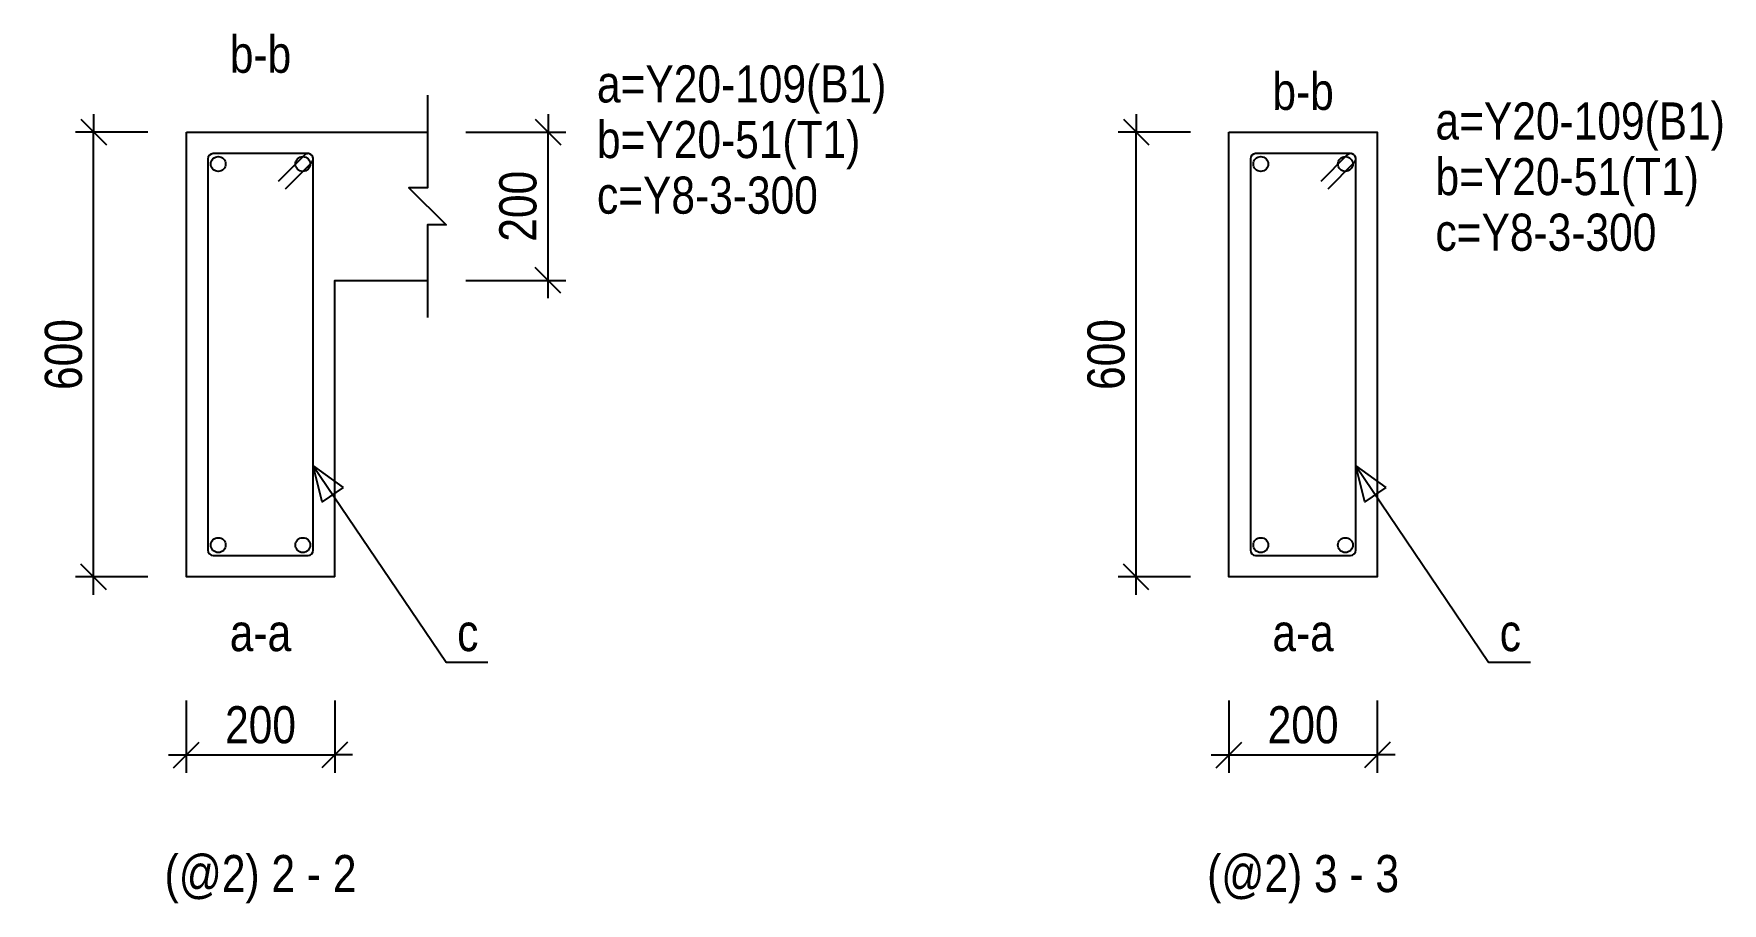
# Model space of a CAD drawing. Extents: x 0 to 206258, y -403073 to 0.
# Drawn here: x 47839 to 52390, y -379884 to -377539 of the extents above; entities that cross this region are included whole.
import ezdxf
from ezdxf.enums import TextEntityAlignment as Align

# ---------------------------------------------------------------- set-up
doc = ezdxf.new("R2010")
doc.units = 0
doc.header["$LTSCALE"] = 1000
doc.layers.add('Beam Line(D)', color=112, linetype='Continuous', true_color=0x00bd5e)
doc.layers.add('Link Label', color=94, linetype='Continuous', true_color=0x008100)
for name, color, linetype in [('Break Line', 5, 'Continuous'), ('Dimension Line', 5, 'Continuous'), ('Leader Line', 5, 'Continuous'), ('Link Line', 3, 'Continuous'), ('Rebar Label', 6, 'Continuous'), ('Rebar Line', 7, 'Continuous'), ('Section Label', 1, 'Continuous'), ('Top Rebar Label', 6, 'Continuous')]:
    doc.layers.add(name, color=color, linetype=linetype)
doc.styles.add('Dimension Text', font='ARIALN.TTF', dxfattribs={"height": 100})
doc.styles.add('Link Label', font='ARIALN.TTF', dxfattribs={"height": 100})
doc.styles.add('Rebar Label', font='ARIALN.TTF', dxfattribs={"height": 100})
doc.styles.add('Section Label', font='ARIALN.TTF', dxfattribs={"height": 100})
doc.styles.add('Top Rebar Label', font='ARIALN.TTF', dxfattribs={"height": 100})
doc.dimstyles.new('BEAM', dxfattribs={"dimtxt": 100, "dimasz": 30, "dimexe": 48.3, "dimexo": 103.5, "dimgap": 30, "dimtad": 1, "dimtoh": 1, "dimdec": 1, "dimlfac": 0.5, "dimdsep": 46, "dimtxsty": 'Dimension Text', "dimblk": 'PCDIM_TICK', "dimcen": 0.09, "dimclrd": 5, "dimclre": 5, "dimclrt": 5, "dimadec": 1, "dimazin": 0, "dimtp": 1, "dimtm": 1, "dimtfac": 1, "dimtdec": 4, "dimtofl": 0, "dimtmove": 0, "dimatfit": 3, "dimfxl": 1, "dimtolj": 1, "dimtzin": 0, "dimarcsym": 0})

msp = doc.modelspace()

# ---------------------------------------------------------------- texts
at = {"layer": 'Link Label', "transparency": 33554687, "style": 'Link Label'}
for s, p in [(' c=Y8-3-300', (49325.217, -378024.284)), (' c=Y8-3-300', (51585.456, -378124.284)), ('c', (48980.217, -379204.284)), ('c', (51790.456, -379204.284))]:
    msp.add_text(s, height=100, dxfattribs=at).set_placement(p)
at = {"layer": 'Rebar Label', "transparency": 33554687, "style": 'Rebar Label'}
for s, p in [('b-b', (48450.217, -377674.284)), ('b-b', (51260.456, -377774.284)), ('a-a', (48450.217, -379234.284)), ('a-a', (51260.456, -379234.284))]:
    msp.add_text(s, height=100, dxfattribs=at).set_placement(p, align=Align.BOTTOM_CENTER)
for p in [(49325.217, -377724.284), (51585.456, -377824.284)]:
    msp.add_text(' a=Y20-109(B1)', height=100, dxfattribs=at).set_placement(p)
at = {"layer": 'Section Label', "transparency": 33554687, "style": 'Section Label'}
for s, p in [('(@2) 2 - 2', (48450.217, -379884.284)), ('(@2) 3 - 3', (51260.456, -379884.284))]:
    msp.add_text(s, height=100, dxfattribs=at).set_placement(p, align=Align.BOTTOM_CENTER)
at = {"layer": 'Top Rebar Label', "transparency": 33554687, "style": 'Top Rebar Label'}
for p in [(49325.217, -377874.284), (51585.456, -377974.284)]:
    msp.add_text(' b=Y20-51(T1)', height=100, dxfattribs=at).set_placement(p)

# ---------------------------------------------------------------- blocks, each defined once
blk = doc.blocks.new('PCDIM_TICK')
at = {"layer": 'Dimension Line', "color": 0, "transparency": 33554687}
for p, q in [((1.15, 1.15), (-1.15, -1.15)), ((1.61, 0), (0, 0))]:
    blk.add_line(p, q, dxfattribs=at)
blk = doc.blocks.new('*U4425')
at = {"layer": 'Dimension Line', "color": 5, "true_color": 0x0000ff, "transparency": 16777216}
for p, q in [((49003.7, -377804.3), (49273.5, -377804.3)), ((49225.2, -378204.3), (49225.2, -377804.3)), ((49003.7, -378204.3), (49273.5, -378204.3))]:
    blk.add_line(p, q, dxfattribs=at)
at = {"layer": 'Dimension Line', "color": 5, "true_color": 0x0000ff, "transparency": 16777216, "xscale": 30, "yscale": 30}
for p, rotation in [((49225.2, -377804.3), 89.99999999999447), ((49225.2, -378204.3), 269.9999999999834)]:
    blk.add_blockref('PCDIM_TICK', p, dxfattribs=dict(at, rotation=rotation))
at = {"layer": 'Dimension Line', "color": 5, "true_color": 0x0000ff, "transparency": 16777216, "insert": (49195.2, -378004.3), "char_height": 100, "width": 182.775, "attachment_point": 8, "rotation": 90, "style": 'Dimension Text'}
blk.add_mtext('200', dxfattribs=at)
blk = doc.blocks.new('*U4426')
at = {"layer": 'Dimension Line', "color": 5, "true_color": 0x0000ff, "transparency": 16777216}
for p, q in [((48146.7, -377804.3), (47951.9, -377804.3)), ((48000.2, -379004.3), (48000.2, -377804.3)), ((48146.7, -379004.3), (47951.9, -379004.3))]:
    blk.add_line(p, q, dxfattribs=at)
at = {"layer": 'Dimension Line', "color": 5, "true_color": 0x0000ff, "transparency": 16777216, "xscale": 30, "yscale": 30}
for p, rotation in [((48000.2, -377804.3), 89.99999999999447), ((48000.2, -379004.3), 269.9999999999834)]:
    blk.add_blockref('PCDIM_TICK', p, dxfattribs=dict(at, rotation=rotation))
at = {"layer": 'Dimension Line', "color": 5, "true_color": 0x0000ff, "transparency": 16777216, "insert": (47970.2, -378404.3), "char_height": 100, "width": 181.97, "attachment_point": 8, "rotation": 90, "style": 'Dimension Text'}
blk.add_mtext('600', dxfattribs=at)
blk = doc.blocks.new('*U4427')
at = {"layer": 'Dimension Line', "color": 5, "true_color": 0x0000ff, "transparency": 16777216}
for p, q in [((48250.2, -379337.8), (48250.2, -379532.6)), ((48650.2, -379337.8), (48650.2, -379532.6)), ((48250.2, -379484.3), (48650.2, -379484.3))]:
    blk.add_line(p, q, dxfattribs=at)
at = {"layer": 'Dimension Line', "color": 5, "true_color": 0x0000ff, "transparency": 16777216, "xscale": 30, "yscale": 30, "rotation": 180.0000000000004}
blk.add_blockref('PCDIM_TICK', (48250.2, -379484.3), dxfattribs=at)
at = {"layer": 'Dimension Line', "color": 5, "true_color": 0x0000ff, "transparency": 16777216, "xscale": 30, "yscale": 30}
blk.add_blockref('PCDIM_TICK', (48650.2, -379484.3), dxfattribs=at)
at = {"layer": 'Dimension Line', "color": 5, "true_color": 0x0000ff, "transparency": 16777216, "insert": (48450.2, -379454.3), "char_height": 100, "width": 182.775, "attachment_point": 8, "style": 'Dimension Text'}
blk.add_mtext('200', dxfattribs=at)
blk = doc.blocks.new('*U4428')
at = {"layer": 'Dimension Line', "color": 5, "true_color": 0x0000ff, "transparency": 16777216}
for p, q in [((50957, -377804.3), (50762.2, -377804.3)), ((50810.5, -379004.3), (50810.5, -377804.3)), ((50957, -379004.3), (50762.2, -379004.3))]:
    blk.add_line(p, q, dxfattribs=at)
at = {"layer": 'Dimension Line', "color": 5, "true_color": 0x0000ff, "transparency": 16777216, "xscale": 30, "yscale": 30}
for p, rotation in [((50810.5, -377804.3), 89.99999999999447), ((50810.5, -379004.3), 269.9999999999834)]:
    blk.add_blockref('PCDIM_TICK', p, dxfattribs=dict(at, rotation=rotation))
at = {"layer": 'Dimension Line', "color": 5, "true_color": 0x0000ff, "transparency": 16777216, "insert": (50780.5, -378404.3), "char_height": 100, "width": 181.97, "attachment_point": 8, "rotation": 90, "style": 'Dimension Text'}
blk.add_mtext('600', dxfattribs=at)
blk = doc.blocks.new('*U4429')
at = {"layer": 'Dimension Line', "color": 5, "true_color": 0x0000ff, "transparency": 16777216}
for p, q in [((51060.5, -379337.8), (51060.5, -379532.6)), ((51460.5, -379337.8), (51460.5, -379532.6)), ((51060.5, -379484.3), (51460.5, -379484.3))]:
    blk.add_line(p, q, dxfattribs=at)
at = {"layer": 'Dimension Line', "color": 5, "true_color": 0x0000ff, "transparency": 16777216, "xscale": 30, "yscale": 30, "rotation": 180.0000000000004}
blk.add_blockref('PCDIM_TICK', (51060.5, -379484.3), dxfattribs=at)
at = {"layer": 'Dimension Line', "color": 5, "true_color": 0x0000ff, "transparency": 16777216, "xscale": 30, "yscale": 30}
blk.add_blockref('PCDIM_TICK', (51460.5, -379484.3), dxfattribs=at)
at = {"layer": 'Dimension Line', "color": 5, "true_color": 0x0000ff, "transparency": 16777216, "insert": (51260.5, -379454.3), "char_height": 100, "width": 182.775, "attachment_point": 8, "style": 'Dimension Text'}
blk.add_mtext('200', dxfattribs=at)

# ---------------------------------------------------------------- dimensions: what is measured, and where the dimension line sits
at = {"layer": 'Dimension Line', "transparency": 33554687}
for base, p1, p2, text, picture, middle in [((48000.217, -378404.284), (48250.217, -379004.284), (48250.217, -377804.284), '600', '*U4426', (48000.217, -378404.284)), ((49225.217, -378004.284), (48900.217, -378204.284), (48900.217, -377804.284), '200', '*U4425', (49225.217, -378004.284)), ((50810.456, -378404.284), (51060.456, -379004.284), (51060.456, -377804.284), '600', '*U4428', (50810.456, -378404.284))]:
    dim = msp.add_linear_dim(base=base, p1=p1, p2=p2, angle=90, text=text, dimstyle='BEAM', override={"dimscale": 1, "dimtxt": 100, "dimasz": 30, "dimexe": 48.3, "dimexo": 103.5, "dimgap": 30, "dimtad": 1, "dimtih": 0, "dimdec": 1, "dimlfac": 0.5, "dimzin": 8, "dimlunit": 2, "dimpost": '', "dimtxsty": 'Dimension Text', "dimblk": 'PCDIM_TICK', "dimse1": 0, "dimse2": 0, "dimsd2": 0, "dimclrd": 5, "dimclre": 5, "dimclrt": 5, "dimaunit": 0, "dimadec": 1, "dimazin": 0, "dimtol": 0, "dimtp": 1, "dimtm": 1, "dimtmove": 0}, dxfattribs=at)
    dim.commit()
    dim.dimension.update_dxf_attribs({"geometry": picture, "text_midpoint": middle})
for base, p1, p2, picture, middle in [((48450.217, -379484.284), (48250.217, -379234.284), (48650.217, -379234.284), '*U4427', (48450.217, -379484.284)), ((51260.456, -379484.284), (51060.456, -379234.284), (51460.456, -379234.284), '*U4429', (51260.456, -379484.284))]:
    dim = msp.add_linear_dim(base=base, p1=p1, p2=p2, text='200', dimstyle='BEAM', override={"dimscale": 1, "dimtxt": 100, "dimasz": 30, "dimexe": 48.3, "dimexo": 103.5, "dimgap": 30, "dimtad": 1, "dimtih": 0, "dimdec": 1, "dimlfac": 0.5, "dimzin": 8, "dimlunit": 2, "dimpost": '', "dimtxsty": 'Dimension Text', "dimblk": 'PCDIM_TICK', "dimse1": 0, "dimse2": 0, "dimsd2": 0, "dimclrd": 5, "dimclre": 5, "dimclrt": 5, "dimaunit": 0, "dimadec": 1, "dimazin": 0, "dimtol": 0, "dimtp": 1, "dimtm": 1, "dimtmove": 0}, dxfattribs=at)
    dim.commit()
    dim.dimension.update_dxf_attribs({"geometry": picture, "text_midpoint": middle})

# ---------------------------------------------------------------- linework, layer by layer
at = {"layer": 'Beam Line(D)', "transparency": 33554687}
for points in [[(48250.217, -377804.284), (48650.217, -377804.284)], [(48650.217, -379004.284), (48250.217, -379004.284), (48250.217, -377804.284)], [(48650.217, -377804.284), (48650.217, -377804.284)], [(48650.217, -377804.284), (48900.217, -377804.284)], [(51060.456, -377804.284), (51460.456, -377804.284), (51460.456, -379004.284), (51060.456, -379004.284), (51060.456, -377804.284)], [(48650.217, -379004.284), (48650.217, -378204.284), (48900.217, -378204.284)]]:
    msp.add_lwpolyline(points, dxfattribs=at)
at = {"layer": 'Break Line', "transparency": 33554687}
msp.add_lwpolyline([(48900.217, -377704.284), (48900.217, -377954.284), (48850.217, -377954.284), (48950.217, -378054.284), (48900.217, -378054.284), (48900.217, -378304.284)], dxfattribs=at)
at = {"layer": 'Leader Line', "transparency": 33554687}
for points in [[(48673.158, -378763.009), (48616.474, -378801.298), (48592.217, -378704.284), (48673.158, -378763.009)], [(48592.217, -378704.284), (48950.217, -379234.284), (49063.346, -379234.284)], [(51483.396, -378763.008), (51426.712, -378801.297), (51402.456, -378704.283), (51483.396, -378763.008)], [(51402.456, -378704.283), (51760.456, -379234.284), (51873.585, -379234.284)]]:
    msp.add_lwpolyline(points, dxfattribs=at)
at = {"layer": 'Link Line', "transparency": 33554687}
for points in [[(48517.406, -377956.894), (48588.117, -377886.183, 0.66817864), (48578.217, -377862.284), (48322.217, -377862.284, 0.41421356), (48308.217, -377876.284), (48308.217, -378932.284, 0.41421356), (48322.217, -378946.284), (48578.217, -378946.284, 0.41421356), (48592.217, -378932.284), (48592.217, -377876.284, 0.66817864), (48568.318, -377866.384), (48497.607, -377937.095)], [(51327.645, -377956.894), (51398.355, -377886.183, 0.66817864), (51388.456, -377862.284), (51132.456, -377862.284, 0.41421356), (51118.456, -377876.284), (51118.456, -378932.284, 0.41421356), (51132.456, -378946.284), (51388.456, -378946.284, 0.41421356), (51402.456, -378932.284), (51402.456, -377876.284, 0.66817864), (51378.556, -377866.384), (51307.846, -377937.095)]]:
    msp.add_lwpolyline(points, format="xyb", dxfattribs=at)
at = {"layer": 'Rebar Line', "transparency": 33554687}
for centre in [(48336.217, -377890.284), (48564.217, -377890.284), (51146.456, -377890.284), (51374.456, -377890.284), (48336.217, -378918.284), (48564.217, -378918.284), (51146.456, -378918.284), (51374.456, -378918.284)]:
    msp.add_circle(centre, 20, dxfattribs=at)

msp.set_redraw_order([(e.dxf.handle, doc.entitydb.next_handle()) for e in msp.query("TEXT MTEXT ATTDEF DIMENSION ARC_DIMENSION")])  # texts and dimensions are drawn at this point

doc.saveas('drawing.dxf')
